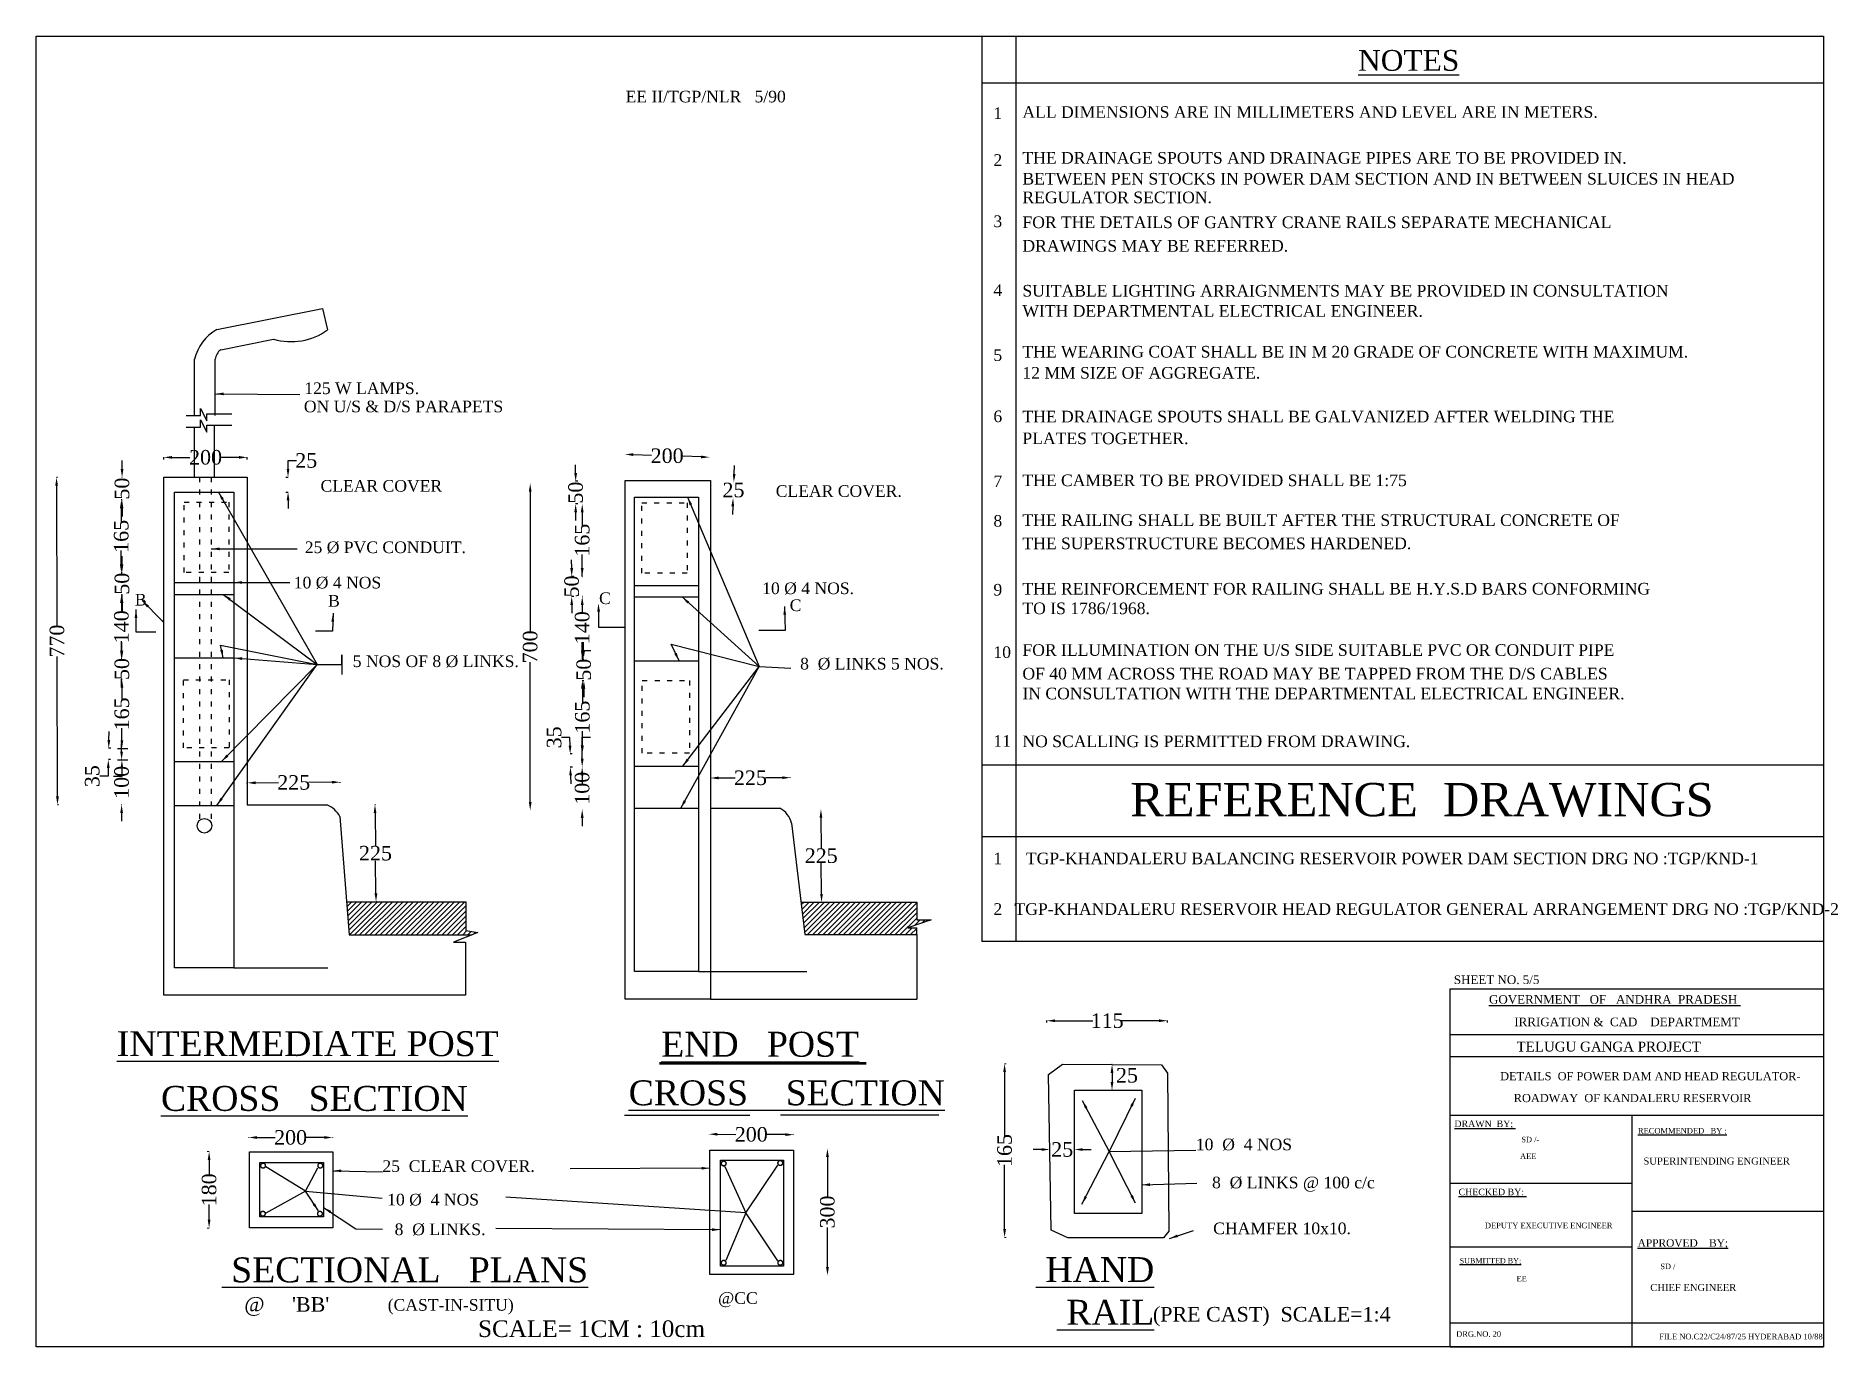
# Model space of a CAD drawing. Header units: millimetres. Extents: x 24 to 4358, y 71 to 3225.
import ezdxf

# ---------------------------------------------------------------- set-up
doc = ezdxf.new("R2010")
doc.units = ezdxf.units.MM
doc.header["$MEASUREMENT"] = 0
doc.linetypes.add('ACAD_ISO03W100', pattern=[30, 12, -18])
for name, color, linetype in [('DIM', 5, 'Continuous'), ('DWG.LINE', 10, 'Continuous'), ('HATCH', 2, 'Continuous'), ('TEXT', 7, 'Continuous')]:
    doc.layers.add(name, color=color, linetype=linetype)
doc.layers.add('DO LINE', color=3, linetype='Continuous', plot=False)
doc.layers.add('TITLE', color=7, linetype='Continuous', lineweight=30)
doc.styles.get("Standard").update_dxf_attribs({"font": 'times.ttf', "height": 35})
doc.dimstyles.get("Standard").update_dxf_attribs({"dimtxt": 222, "dimasz": 20, "dimexe": 0.18, "dimexo": 0.0625, "dimgap": 0.09, "dimtad": 0, "dimtih": 1, "dimtoh": 1, "dimdec": 0, "dimzin": 0, "dimdsep": 46, "dimtxsty": 'Standard', "dimcen": 300, "dimclre": 256, "dimclrt": 4, "dimadec": 0, "dimazin": 0, "dimtfac": 1, "dimtdec": 0, "dimtofl": 0, "dimtmove": 0, "dimatfit": 3, "dimfxl": 0, "dimtolj": 1, "dimtzin": 0, "dimarcsym": 0})

msp = doc.modelspace()

# ---------------------------------------------------------------- texts
at = {"layer": 'DIM', "color": 4, "ltscale": 0.2, "insert": (2648.1, 724.4), "char_height": 35, "attachment_point": 5}
msp.add_mtext('\\A1;25', dxfattribs=at)
at = {"layer": 'TEXT'}
for s, height, p in [('%%UNOTES', 50, (3204, 3141.6)), ('EE II/TGP/NLR   5/90', 28, (1442.1, 3065.6)), ('1', 28, (2326.8, 3025.6)), ('ALL DIMENSIONS ARE IN MILLIMETERS AND LEVEL ARE IN METERS.', 28, (2396.6, 3028.4)), ('2', 28, (2326.8, 2912.8)), ('THE DRAINAGE SPOUTS AND DRAINAGE PIPES ARE TO BE PROVIDED IN.', 28, (2396.6, 2918.1)), ('BETWEEN PEN STOCKS IN POWER DAM SECTION AND IN BETWEEN SLUICES IN HEAD', 28, (2396.6, 2867.9)), ('REGULATOR SECTION.', 28, (2396.6, 2823)), ('3', 28, (2326.8, 2765.5)), ('FOR THE DETAILS OF GANTRY CRANE RAILS SEPARATE MECHANICAL', 28, (2396.6, 2763.1)), ('DRAWINGS MAY BE REFERRED.', 28, (2396.6, 2706.4)), ('4', 28, (2326.8, 2599.9)), ('SUITABLE LIGHTING ARRAIGNMENTS MAY BE PROVIDED IN CONSULTATION', 28, (2396.6, 2598.4)), ('WITH DEPARTMENTAL ELECTRICAL ENGINEER.', 28, (2396.6, 2549.8)), ('5', 28, (2326.8, 2443.5)), ('THE WEARING COAT SHALL BE IN M 20 GRADE OF CONCRETE WITH MAXIMUM.', 28, (2396.6, 2451.7)), ('12 MM SIZE OF AGGREGATE.', 28, (2396.6, 2400.9)), ('125 W LAMPS.', 28, (669.3, 2363.7)), ('ON U/S & D/S PARAPETS', 28, (668.3, 2319.9)), ('6', 28, (2326.8, 2296.2)), ('THE DRAINAGE SPOUTS SHALL BE GALVANIZED AFTER WELDING THE', 28, (2396.6, 2295.6)), ('PLATES TOGETHER.', 28, (2396.6, 2243.2)), ('7', 28, (2326.8, 2139.8)), ('THE CAMBER TO BE PROVIDED SHALL BE 1:75', 28, (2396.6, 2142.2)), ('CLEAR COVER', 28, (708.4, 2128.8)), ('CLEAR COVER.', 28, (1803.3, 2116.4)), ('8', 28, (2326.8, 2044.7)), ('THE RAILING SHALL BE BUILT AFTER THE STRUCTURAL CONCRETE OF', 28, (2396.6, 2046.4)), (' 25 %%C PVC CONDUIT.', 28, (659.8, 1981.1)), ('THE SUPERSTRUCTURE BECOMES HARDENED.', 28, (2396.6, 1990.5)), ('10 %%C 4 NOS', 28, (644, 1896.1)), (' 10 %%C 4 NOS.', 28, (1760.1, 1882.4)), ('9', 28, (2326.8, 1879)), ('THE REINFORCEMENT FOR RAILING SHALL BE H.Y.S.D BARS CONFORMING', 28, (2396.6, 1881.4)), (' B', 28, (251.2, 1855)), ('B', 28, (726.6, 1852.3)), ('C', 28, (1378.3, 1858.5)), (' C', 28, (1826.3, 1841.6)), ('TO IS 1786/1968.', 28, (2396.6, 1834.2)), (' 5 NOS OF 8 %%C LINKS.', 28, (775.3, 1706.9)), ('10', 28, (2326.8, 1728.7)), ('FOR ILLUMINATION ON THE U/S SIDE SUITABLE PVC OR CONDUIT PIPE', 28, (2396.6, 1733.9)), ('8  %%C LINKS 5 NOS.', 28, (1861.9, 1701)), ('OF 40 MM ACROSS THE ROAD MAY BE TAPPED FROM THE D/S CABLES', 28, (2396.6, 1677.1)), ('IN CONSULTATION WITH THE DEPARTMENTAL ELECTRICAL ENGINEER.', 28, (2396.6, 1629.2)), ('11', 28, (2326.8, 1515.1)), ('NO SCALLING IS PERMITTED FROM DRAWING.', 28, (2396.6, 1514.2)), ('REFERENCE  DRAWINGS', 80, (2656.2, 1348)), ('1', 28, (2326.8, 1232.4)), ('TGP-KHANDALERU BALANCING RESERVOIR POWER DAM SECTION DRG NO :TGP/KND-1', 28, (2405, 1232.4)), ('2', 28, (2326.8, 1110.7)), ('TGP-KHANDALERU RESERVOIR HEAD REGULATOR GENERAL ARRANGEMENT DRG NO :TGP/KND-2', 28, (2377.5, 1110.7)), ('10  %%C  4 NOS', 28, (2813.7, 544.3)), ('25  CLEAR COVER.', 28, (857.1, 492.1)), ('8  %%C LINKS @ 100 c/c', 28, (2852.7, 452.6)), ('10 %%C  4 NOS ', 28, (868.7, 411.5)), ('8  %%C LINKS.', 28, (886.6, 340)), (' CHAMFER 10x10.', 28, (2844.8, 342.3)), ("@     'BB'", 35, (525, 155.8)), ('(CAST-IN-SITU)', 28, (870, 158.2)), ('@CC', 28, (1664.5, 174.7)), (' SCALE= 1CM : 10cm ', 40, (1072.2, 94.9)), (' (PRE CAST)  SCALE=1:4', 35, (2697.3, 132.2))]:
    msp.add_text(s, height=height, dxfattribs=at).set_placement(p)
at = {"layer": 'TITLE', "lineweight": 30}
for s, height, p in [('SHEET NO. 5/5', 20.68, (3434.3, 944.2)), ('%%UGOVERNMENT   OF   ANDHRA  PRADESH ', 20.68, (3518.8, 896.9)), ('IRRIGATION &  CAD    DEPARTMEMT ', 20.68, (3579.8, 842.7)), ('TELUGU GANGA PROJECT', 23.789, (3585.2, 781.8)), ('DETAILS  OF POWER DAM AND HEAD REGULATOR-', 19.634, (3545.6, 712.7)), ('ROADWAY  OF KANDALERU RESERVOIR', 19.634, (3578.4, 660.1)), ('%%UDRAWN  BY; ', 15.708, (3435.7, 600.1)), ('SD /- ', 13.16, (3596.7, 563.5)), ('%%URECOMMENDED   BY :', 13.48, (3877, 584.3)), ('AEE', 13.5, (3593.4, 523.3)), ('SUPERINTENDING ENGINEER', 16.829, (3890.3, 509.9)), ('%%UCHECKED BY: ', 15.708, (3445.6, 436)), ('DEPUTY EXECUTIVE ENGINEER', 13.499, (3508.9, 356.5)), ('%%UAPPROVED    BY;', 18.125, (3876.3, 312.1)), ('%%USUBMITTED BY;', 12.687, (3448.2, 272.1)), ('SD /', 13.16, (3930.9, 258.2)), ('EE', 13.5, (3585, 228.6)), ('CHIEF ENGINEER', 16.829, (3906.7, 205.6)), ('DRG.NO. 20', 13.5, (3439.7, 95.4)), ('FILE NO.C22/C24/87/25 HYDERABAD 10/88', 13.499, (3928.4, 89.3))]:
    msp.add_text(s, height=height, dxfattribs=at).set_placement(p)
at = {"layer": 'TITLE'}
for s, p in [('%%UINTERMEDIATE POST', (218.3, 770.8)), ('%%UEND   POST', (1527.8, 769.4)), ('%%UCROSS   SECTION', (324.6, 639)), ('%%UCROSS    SECTION', (1449.5, 652.5)), ('%%U SECTIONAL   PLANS', (470.9, 226.5)), ('%%U HAND', (2429.2, 227.1)), ('%%U RAIL', (2479.7, 124.4))]:
    msp.add_text(s, height=60, dxfattribs=at).set_placement(p)

# ---------------------------------------------------------------- blocks, each defined once
blk = doc.blocks.new('*D2')
at = {"layer": 'Defpoints', "color": 0, "ltscale": 0.2}
for p in [(532, 2211.4), (331.5, 2163.8), (532, 2163.8)]:
    blk.add_point(p, dxfattribs=at)
at = {"layer": 'DIM', "lineweight": -2, "ltscale": 0.2}
for p, q in [((331.5, 2206.4), (331.5, 2211.6)), ((532, 2206.4), (532, 2211.6))]:
    blk.add_line(p, q, dxfattribs=at)
at = {"layer": 'DIM', "color": 0, "lineweight": -2, "ltscale": 0.2}
for p, q in [((351.5, 2211.4), (394.4, 2211.4)), ((512, 2211.4), (469.1, 2211.4))]:
    blk.add_line(p, q, dxfattribs=at)
at = {"layer": 'DIM', "color": 0, "ltscale": 0.2}
for points in [[(351.5, 2214.8), (351.5, 2208.1), (331.5, 2211.4)], [(512, 2214.8), (512, 2208.1), (532, 2211.4)]]:
    blk.add_solid(points, dxfattribs=at)
at = {"layer": 'DIM', "color": 4, "ltscale": 0.2, "insert": (431.8, 2211.4), "char_height": 35, "attachment_point": 5}
blk.add_mtext('\\A1;200', dxfattribs=at)
blk = doc.blocks.new('*D3')
at = {"layer": 'Defpoints', "color": 0, "ltscale": 0.2}
for p in [(563.6, 2163.8), (563.6, 2128.1), (630.2, 2163.8)]:
    blk.add_point(p, dxfattribs=at)
at = {"layer": 'DIM', "color": 0, "lineweight": -2, "ltscale": 0.2}
for p, q in [((630.2, 2183.8), (630.2, 2203.8)), ((630.2, 2203.8), (650.2, 2203.8)), ((630.2, 2108.1), (630.2, 2088.1))]:
    blk.add_line(p, q, dxfattribs=at)
at = {"layer": 'DIM', "lineweight": -2, "ltscale": 0.2}
for p, q in [((625.2, 2163.8), (630.4, 2163.8)), ((625.2, 2128.1), (630.4, 2128.1))]:
    blk.add_line(p, q, dxfattribs=at)
at = {"layer": 'DIM', "color": 0, "ltscale": 0.2}
for points in [[(626.9, 2183.8), (633.6, 2183.8), (630.2, 2163.8)], [(626.9, 2108.1), (633.6, 2108.1), (630.2, 2128.1)]]:
    blk.add_solid(points, dxfattribs=at)
at = {"layer": 'DIM', "color": 4, "ltscale": 0.2, "insert": (673.9, 2203.8), "char_height": 35, "attachment_point": 5}
blk.add_mtext('\\A1;25', dxfattribs=at)
blk = doc.blocks.new('*D4')
at = {"layer": 'Defpoints', "color": 0, "ltscale": 0.2}
for p in [(230.8, 2108.9), (229.1, 1933.9), (230.8, 1933.9)]:
    blk.add_point(p, dxfattribs=at)
at = {"layer": 'DIM', "lineweight": -2, "ltscale": 0.2}
for p, q in [((230.7, 2108.9), (229, 2108.9)), ((230.7, 1933.9), (229, 1933.9))]:
    blk.add_line(p, q, dxfattribs=at)
at = {"layer": 'DIM', "color": 0, "lineweight": -2, "ltscale": 0.2}
for p, q in [((229.1, 2088.9), (229.1, 2055.6)), ((229.1, 1953.9), (229.1, 1987.3))]:
    blk.add_line(p, q, dxfattribs=at)
at = {"layer": 'DIM', "color": 0, "ltscale": 0.2}
for points in [[(225.8, 2088.9), (232.5, 2088.9), (229.1, 2108.9)], [(225.8, 1953.9), (232.5, 1953.9), (229.1, 1933.9)]]:
    blk.add_solid(points, dxfattribs=at)
at = {"layer": 'DIM', "color": 4, "ltscale": 0.2, "insert": (229.1, 2021.4), "char_height": 35, "attachment_point": 5, "rotation": 90}
blk.add_mtext('\\A1;165', dxfattribs=at)
blk = doc.blocks.new('*D5')
at = {"layer": 'Defpoints', "color": 0, "ltscale": 0.2}
for p in [(230.7, 1880.8), (229.5, 1726.7), (230.7, 1726.7)]:
    blk.add_point(p, dxfattribs=at)
at = {"layer": 'DIM', "lineweight": -2, "ltscale": 0.2}
for p, q in [((230.7, 1880.8), (229.4, 1880.8)), ((230.7, 1726.7), (229.4, 1726.7))]:
    blk.add_line(p, q, dxfattribs=at)
at = {"layer": 'DIM', "color": 0, "lineweight": -2, "ltscale": 0.2}
for p, q in [((229.5, 1860.8), (229.5, 1838.7)), ((229.5, 1746.7), (229.5, 1768.9))]:
    blk.add_line(p, q, dxfattribs=at)
at = {"layer": 'DIM', "color": 0, "ltscale": 0.2}
for points in [[(226.2, 1860.8), (232.9, 1860.8), (229.5, 1880.8)], [(226.2, 1746.7), (232.9, 1746.7), (229.5, 1726.7)]]:
    blk.add_solid(points, dxfattribs=at)
at = {"layer": 'DIM', "color": 4, "ltscale": 0.2, "insert": (229.5, 1803.8), "char_height": 35, "attachment_point": 5, "rotation": 90}
blk.add_mtext('\\A1;140', dxfattribs=at)
blk = doc.blocks.new('*D6')
at = {"layer": 'Defpoints', "color": 0, "ltscale": 0.2}
for p in [(228.7, 1677.4), (228.7, 1510.8), (230.5, 1510.8)]:
    blk.add_point(p, dxfattribs=at)
at = {"layer": 'DIM', "lineweight": -2, "ltscale": 0.2}
for p, q in [((228.8, 1677.4), (230.7, 1677.4)), ((228.8, 1510.8), (230.7, 1510.8))]:
    blk.add_line(p, q, dxfattribs=at)
at = {"layer": 'DIM', "color": 0, "lineweight": -2, "ltscale": 0.2}
for p, q in [((230.5, 1657.4), (230.5, 1628.2)), ((230.5, 1530.8), (230.5, 1560))]:
    blk.add_line(p, q, dxfattribs=at)
at = {"layer": 'DIM', "color": 0, "ltscale": 0.2}
for points in [[(227.2, 1657.4), (233.8, 1657.4), (230.5, 1677.4)], [(227.2, 1530.8), (233.8, 1530.8), (230.5, 1510.8)]]:
    blk.add_solid(points, dxfattribs=at)
at = {"layer": 'DIM', "color": 4, "ltscale": 0.2, "insert": (230.5, 1594.1), "char_height": 35, "attachment_point": 5, "rotation": 90}
blk.add_mtext('\\A1;165', dxfattribs=at)
blk = doc.blocks.new('*D7')
at = {"layer": 'Defpoints', "color": 0, "ltscale": 0.2}
for p in [(230.8, 1483.3), (229.9, 1375.7), (230.8, 1375.7)]:
    blk.add_point(p, dxfattribs=at)
at = {"layer": 'DIM', "color": 0, "lineweight": -2, "ltscale": 0.2}
for p, q in [((229.9, 1503.3), (229.9, 1523.3)), ((229.9, 1355.7), (229.9, 1335.7))]:
    blk.add_line(p, q, dxfattribs=at)
at = {"layer": 'DIM', "lineweight": -2, "ltscale": 0.2}
for p, q in [((230.7, 1483.3), (229.7, 1483.3)), ((230.7, 1375.7), (229.7, 1375.7))]:
    blk.add_line(p, q, dxfattribs=at)
at = {"layer": 'DIM', "color": 0, "ltscale": 0.2}
for points in [[(226.6, 1503.3), (233.3, 1503.3), (229.9, 1483.3)], [(226.6, 1355.7), (233.3, 1355.7), (229.9, 1375.7)]]:
    blk.add_solid(points, dxfattribs=at)
at = {"layer": 'DIM', "color": 4, "ltscale": 0.2, "insert": (229.9, 1429.5), "char_height": 35, "attachment_point": 5, "rotation": 90}
blk.add_mtext('\\A1;100', dxfattribs=at)
blk = doc.blocks.new('*D8')
at = {"layer": 'Defpoints', "color": 0, "ltscale": 0.2}
for p in [(73.5, 2163), (75.7, 2163), (77.9, 1375.6)]:
    blk.add_point(p, dxfattribs=at)
at = {"layer": 'DIM', "lineweight": -2, "ltscale": 0.2}
for p, q in [((75.6, 2163), (73.3, 2163)), ((77.8, 1375.6), (75.5, 1375.6))]:
    blk.add_line(p, q, dxfattribs=at)
at = {"layer": 'DIM', "color": 0, "lineweight": -2, "ltscale": 0.2}
for p, q in [((73.6, 2143), (74.5, 1806.3)), ((75.7, 1395.6), (74.7, 1732.4))]:
    blk.add_line(p, q, dxfattribs=at)
at = {"layer": 'DIM', "color": 0, "ltscale": 0.2}
for points in [[(76.9, 2143), (70.2, 2143), (73.5, 2163)], [(79, 1395.6), (72.3, 1395.6), (75.7, 1375.6)]]:
    blk.add_solid(points, dxfattribs=at)
at = {"layer": 'DIM', "color": 4, "ltscale": 0.2, "insert": (74.6, 1769.3), "char_height": 35, "attachment_point": 5, "rotation": 90}
blk.add_mtext('\\A1;770', dxfattribs=at)
blk = doc.blocks.new('*D9')
at = {"layer": 'Defpoints', "color": 0, "ltscale": 0.2}
for p in [(532, 1426.6), (755.7, 1429.9), (755.7, 1428.3)]:
    blk.add_point(p, dxfattribs=at)
at = {"layer": 'DIM', "lineweight": -2, "ltscale": 0.2}
for p, q in [((532, 1426.6), (532, 1428.4)), ((755.7, 1428.3), (755.7, 1430.1))]:
    blk.add_line(p, q, dxfattribs=at)
at = {"layer": 'DIM', "color": 0, "lineweight": -2, "ltscale": 0.2}
for p, q in [((552, 1428.4), (607.2, 1428.8)), ((735.7, 1429.8), (680.4, 1429.4))]:
    blk.add_line(p, q, dxfattribs=at)
at = {"layer": 'DIM', "color": 0, "ltscale": 0.2}
for points in [[(552, 1431.7), (552, 1425.1), (532, 1428.3)], [(735.6, 1433.1), (735.7, 1426.5), (755.7, 1429.9)]]:
    blk.add_solid(points, dxfattribs=at)
at = {"layer": 'DIM', "color": 4, "ltscale": 0.2, "insert": (643.8, 1429.1), "char_height": 35, "attachment_point": 5}
blk.add_mtext('\\A1;225', dxfattribs=at)
blk = doc.blocks.new('*D10')
at = {"layer": 'Defpoints', "color": 0, "ltscale": 0.2}
for p in [(839.3, 1375.6), (840.7, 1375.6), (843.4, 1142.2)]:
    blk.add_point(p, dxfattribs=at)
at = {"layer": 'DIM', "lineweight": -2, "ltscale": 0.2}
for p, q in [((840.6, 1375.6), (839.1, 1375.6)), ((843.3, 1142.2), (841.8, 1142.2))]:
    blk.add_line(p, q, dxfattribs=at)
at = {"layer": 'DIM', "color": 0, "lineweight": -2, "ltscale": 0.2}
for p, q in [((839.5, 1355.6), (840.4, 1276.8)), ((841.7, 1162.2), (840.8, 1241))]:
    blk.add_line(p, q, dxfattribs=at)
at = {"layer": 'DIM', "color": 0, "ltscale": 0.2}
for points in [[(842.8, 1355.6), (836.1, 1355.5), (839.3, 1375.6)], [(845, 1162.2), (838.4, 1162.1), (841.9, 1142.2)]]:
    blk.add_solid(points, dxfattribs=at)
at = {"layer": 'DIM', "color": 4, "ltscale": 0.2, "insert": (840.6, 1258.9), "char_height": 35, "attachment_point": 5}
blk.add_mtext('\\A1;225', dxfattribs=at)
blk = doc.blocks.new('*D11')
at = {"layer": 'Defpoints', "color": 0, "ltscale": 0.2}
for p in [(1212.7, 2148.7), (1212.7, 2148.7), (1212.7, 1362)]:
    blk.add_point(p, dxfattribs=at)
at = {"layer": 'DIM', "lineweight": -2, "ltscale": 0.2}
for p, q in [((1212.7, 2148.7), (1212.5, 2148.7)), ((1212.7, 1362), (1212.5, 1362))]:
    blk.add_line(p, q, dxfattribs=at)
at = {"layer": 'DIM', "color": 0, "lineweight": -2, "ltscale": 0.2}
for p, q in [((1212.7, 2128.7), (1212.7, 1792.3)), ((1212.7, 1382), (1212.7, 1718.4))]:
    blk.add_line(p, q, dxfattribs=at)
at = {"layer": 'DIM', "color": 0, "ltscale": 0.2}
for points in [[(1209.4, 2128.7), (1216, 2128.7), (1212.7, 2148.7)], [(1209.4, 1382), (1216, 1382), (1212.7, 1362)]]:
    blk.add_solid(points, dxfattribs=at)
at = {"layer": 'DIM', "color": 4, "ltscale": 0.2, "insert": (1212.7, 1755.4), "char_height": 35, "attachment_point": 5, "rotation": 90}
blk.add_mtext('\\A1;700', dxfattribs=at)
blk = doc.blocks.new('*D12')
at = {"layer": 'Defpoints', "color": 0, "ltscale": 0.2}
for p in [(1337.4, 1466.5), (1337.4, 1364.1), (1337.7, 1364.1)]:
    blk.add_point(p, dxfattribs=at)
at = {"layer": 'DIM', "color": 0, "lineweight": -2, "ltscale": 0.2}
for p, q in [((1337.7, 1486.5), (1337.7, 1506.5)), ((1337.7, 1344.1), (1337.7, 1324.1))]:
    blk.add_line(p, q, dxfattribs=at)
at = {"layer": 'DIM', "lineweight": -2, "ltscale": 0.2}
for p, q in [((1337.5, 1466.5), (1337.9, 1466.5)), ((1337.5, 1364.1), (1337.9, 1364.1))]:
    blk.add_line(p, q, dxfattribs=at)
at = {"layer": 'DIM', "color": 0, "ltscale": 0.2}
for points in [[(1334.4, 1486.5), (1341.1, 1486.5), (1337.7, 1466.5)], [(1334.4, 1344.1), (1341.1, 1344.1), (1337.7, 1364.1)]]:
    blk.add_solid(points, dxfattribs=at)
at = {"layer": 'DIM', "color": 4, "ltscale": 0.2, "insert": (1337.7, 1415.3), "char_height": 35, "attachment_point": 5, "rotation": 90}
blk.add_mtext('\\A1;100', dxfattribs=at)
blk = doc.blocks.new('*D13')
at = {"layer": 'Defpoints', "color": 0, "ltscale": 0.2}
for p in [(1338, 1674.8), (1338.2, 1674.8), (1338, 1498.3)]:
    blk.add_point(p, dxfattribs=at)
at = {"layer": 'DIM', "lineweight": -2, "ltscale": 0.2}
for p, q in [((1338, 1674.8), (1338.4, 1674.8)), ((1338, 1498.3), (1338.4, 1498.3))]:
    blk.add_line(p, q, dxfattribs=at)
at = {"layer": 'DIM', "color": 0, "lineweight": -2, "ltscale": 0.2}
for p, q in [((1338.2, 1654.8), (1338.2, 1620.6)), ((1338.2, 1518.3), (1338.2, 1552.4))]:
    blk.add_line(p, q, dxfattribs=at)
at = {"layer": 'DIM', "color": 0, "ltscale": 0.2}
for points in [[(1334.9, 1654.8), (1341.6, 1654.8), (1338.2, 1674.8)], [(1334.9, 1518.3), (1341.6, 1518.3), (1338.2, 1498.3)]]:
    blk.add_solid(points, dxfattribs=at)
at = {"layer": 'DIM', "color": 4, "ltscale": 0.2, "insert": (1338.2, 1586.5), "char_height": 35, "attachment_point": 5, "rotation": 90}
blk.add_mtext('\\A1;165', dxfattribs=at)
blk = doc.blocks.new('*D14')
at = {"layer": 'Defpoints', "color": 0, "ltscale": 0.2}
for p in [(1337.8, 1876.5), (1338.3, 1876.5), (1338.3, 1726.6)]:
    blk.add_point(p, dxfattribs=at)
at = {"layer": 'DIM', "lineweight": -2, "ltscale": 0.2}
for p, q in [((1338.2, 1876.5), (1337.6, 1876.5)), ((1338.2, 1726.6), (1337.6, 1726.6))]:
    blk.add_line(p, q, dxfattribs=at)
at = {"layer": 'DIM', "color": 0, "lineweight": -2, "ltscale": 0.2}
for p, q in [((1337.8, 1856.5), (1337.8, 1836.5)), ((1337.8, 1746.6), (1337.8, 1766.7))]:
    blk.add_line(p, q, dxfattribs=at)
at = {"layer": 'DIM', "color": 0, "ltscale": 0.2}
for points in [[(1334.5, 1856.5), (1341.1, 1856.5), (1337.8, 1876.5)], [(1334.5, 1746.6), (1341.1, 1746.6), (1337.8, 1726.6)]]:
    blk.add_solid(points, dxfattribs=at)
at = {"layer": 'DIM', "color": 4, "ltscale": 0.2, "insert": (1337.8, 1801.6), "char_height": 35, "attachment_point": 5, "rotation": 90}
blk.add_mtext('\\A1;140', dxfattribs=at)
blk = doc.blocks.new('*D15')
at = {"layer": 'Defpoints', "color": 0, "ltscale": 0.2}
for p in [(1337.8, 2099.4), (1337.9, 2099.4), (1337.9, 1924.9)]:
    blk.add_point(p, dxfattribs=at)
at = {"layer": 'DIM', "lineweight": -2, "ltscale": 0.2}
for p, q in [((1337.8, 2099.4), (1337.6, 2099.4)), ((1337.8, 1924.9), (1337.6, 1924.9))]:
    blk.add_line(p, q, dxfattribs=at)
at = {"layer": 'DIM', "color": 0, "lineweight": -2, "ltscale": 0.2}
for p, q in [((1337.8, 2079.4), (1337.8, 2046.3)), ((1337.8, 1944.9), (1337.8, 1978.1))]:
    blk.add_line(p, q, dxfattribs=at)
at = {"layer": 'DIM', "color": 0, "ltscale": 0.2}
for points in [[(1334.4, 2079.4), (1341.1, 2079.4), (1337.8, 2099.4)], [(1334.4, 1944.9), (1341.1, 1944.9), (1337.8, 1924.9)]]:
    blk.add_solid(points, dxfattribs=at)
at = {"layer": 'DIM', "color": 4, "ltscale": 0.2, "insert": (1337.8, 2012.2), "char_height": 35, "attachment_point": 5, "rotation": 90}
blk.add_mtext('\\A1;165', dxfattribs=at)
blk = doc.blocks.new('*D16')
at = {"layer": 'Defpoints', "color": 0, "ltscale": 0.2}
for p in [(1646, 1440), (1838.9, 1440.7), (1838.9, 1440.7)]:
    blk.add_point(p, dxfattribs=at)
at = {"layer": 'DIM', "lineweight": -2, "ltscale": 0.2}
for p, q in [((1646, 1440), (1646, 1440.1)), ((1838.9, 1440.7), (1838.9, 1440.9))]:
    blk.add_line(p, q, dxfattribs=at)
at = {"layer": 'DIM', "color": 0, "lineweight": -2, "ltscale": 0.2}
for p, q in [((1666, 1440), (1705.9, 1440.2)), ((1818.9, 1440.7), (1779, 1440.5))]:
    blk.add_line(p, q, dxfattribs=at)
at = {"layer": 'DIM', "color": 0, "ltscale": 0.2}
for points in [[(1666, 1443.4), (1666, 1436.7), (1646, 1440)], [(1818.9, 1444), (1818.9, 1437.3), (1838.9, 1440.7)]]:
    blk.add_solid(points, dxfattribs=at)
at = {"layer": 'DIM', "color": 4, "ltscale": 0.2, "insert": (1742.4, 1440.3), "char_height": 35, "attachment_point": 5}
blk.add_mtext('\\A1;225', dxfattribs=at)
blk = doc.blocks.new('*D17')
at = {"layer": 'Defpoints', "color": 0, "ltscale": 0.2}
for p in [(1911.9, 1364.5), (1911.9, 1364.5), (1913.5, 1141.2)]:
    blk.add_point(p, dxfattribs=at)
at = {"layer": 'DIM', "lineweight": -2, "ltscale": 0.2}
for p, q in [((1911.9, 1364.5), (1912.1, 1364.5)), ((1913.5, 1141.2), (1913.3, 1141.2))]:
    blk.add_line(p, q, dxfattribs=at)
at = {"layer": 'DIM', "color": 0, "lineweight": -2, "ltscale": 0.2}
for p, q in [((1912.1, 1344.5), (1912.6, 1270.7)), ((1913.3, 1161.2), (1912.8, 1234.9))]:
    blk.add_line(p, q, dxfattribs=at)
at = {"layer": 'DIM', "color": 0, "ltscale": 0.2}
for points in [[(1915.4, 1344.5), (1908.7, 1344.5), (1911.9, 1364.5)], [(1916.7, 1161.2), (1910, 1161.1), (1913.5, 1141.2)]]:
    blk.add_solid(points, dxfattribs=at)
at = {"layer": 'DIM', "color": 4, "ltscale": 0.2, "insert": (1912.7, 1252.8), "char_height": 35, "attachment_point": 5}
blk.add_mtext('\\A1;225', dxfattribs=at)
blk = doc.blocks.new('*D18')
at = {"layer": 'Defpoints', "color": 0, "ltscale": 0.2}
for p in [(535.4, 575.6), (737.3, 575.6), (737.3, 575)]:
    blk.add_point(p, dxfattribs=at)
at = {"layer": 'DIM', "lineweight": -2, "ltscale": 0.2}
for p, q in [((535.4, 575.6), (535.4, 574.8)), ((737.3, 575.6), (737.3, 574.8))]:
    blk.add_line(p, q, dxfattribs=at)
at = {"layer": 'DIM', "color": 0, "lineweight": -2, "ltscale": 0.2}
for p, q in [((555.4, 575), (599, 575)), ((717.3, 575), (673.7, 575))]:
    blk.add_line(p, q, dxfattribs=at)
at = {"layer": 'DIM', "color": 0, "ltscale": 0.2}
for points in [[(555.4, 578.3), (555.4, 571.6), (535.4, 575)], [(717.3, 578.3), (717.3, 571.6), (737.3, 575)]]:
    blk.add_solid(points, dxfattribs=at)
at = {"layer": 'DIM', "color": 4, "ltscale": 0.2, "insert": (636.3, 575), "char_height": 35, "attachment_point": 5}
blk.add_mtext('\\A1;200', dxfattribs=at)
blk = doc.blocks.new('*D19')
at = {"layer": 'Defpoints', "color": 0, "ltscale": 0.2}
for p in [(435, 540.9), (440.4, 540.9), (435, 357.1)]:
    blk.add_point(p, dxfattribs=at)
at = {"layer": 'DIM', "lineweight": 5, "ltscale": 0.2}
for p, q in [((435.4, 540.9), (440.6, 540.9)), ((435.4, 357.1), (440.6, 357.1))]:
    blk.add_line(p, q, dxfattribs=at)
at = {"layer": 'DIM', "color": 0, "lineweight": -2, "ltscale": 0.2}
for p, q in [((440.4, 520.9), (440.4, 483.9)), ((440.4, 377.1), (440.4, 414.1))]:
    blk.add_line(p, q, dxfattribs=at)
at = {"layer": 'DIM', "color": 0, "ltscale": 0.2}
for points in [[(437.1, 520.9), (443.7, 520.9), (440.4, 540.9)], [(437.1, 377.1), (443.7, 377.1), (440.4, 357.1)]]:
    blk.add_solid(points, dxfattribs=at)
at = {"layer": 'DIM', "color": 4, "ltscale": 0.2, "insert": (440.4, 449), "char_height": 35, "attachment_point": 5, "rotation": 90}
blk.add_mtext('\\A1;180', dxfattribs=at)
blk = doc.blocks.new('*D20')
at = {"layer": 'Defpoints', "color": 0, "ltscale": 0.2}
for p in [(1642.5, 582.9), (1846.2, 581.7), (1846.2, 581.7)]:
    blk.add_point(p, dxfattribs=at)
at = {"layer": 'DIM', "lineweight": -2, "ltscale": 0.2}
for p, q in [((1642.5, 582.9), (1642.5, 583.1)), ((1846.2, 581.7), (1846.2, 581.9))]:
    blk.add_line(p, q, dxfattribs=at)
at = {"layer": 'DIM', "color": 0, "lineweight": -2, "ltscale": 0.2}
for p, q in [((1662.5, 582.8), (1707, 582.5)), ((1826.2, 581.8), (1781.7, 582.1))]:
    blk.add_line(p, q, dxfattribs=at)
at = {"layer": 'DIM', "color": 0, "ltscale": 0.2}
for points in [[(1662.6, 586.1), (1662.5, 579.5), (1642.5, 582.9)], [(1826.2, 585.2), (1826.2, 578.5), (1846.2, 581.7)]]:
    blk.add_solid(points, dxfattribs=at)
at = {"layer": 'DIM', "color": 4, "ltscale": 0.2, "insert": (1744.4, 582.3), "char_height": 35, "attachment_point": 5}
blk.add_mtext('\\A1;200', dxfattribs=at)
blk = doc.blocks.new('*D21')
at = {"layer": 'Defpoints', "color": 0, "ltscale": 0.2}
for p in [(1927.6, 548.2), (1927.6, 243), (1927.6, 243)]:
    blk.add_point(p, dxfattribs=at)
at = {"layer": 'DIM', "lineweight": 5, "ltscale": 0.2}
for p, q in [((1927.6, 548.2), (1927.8, 548.2)), ((1927.6, 243), (1927.5, 243))]:
    blk.add_line(p, q, dxfattribs=at)
at = {"layer": 'DIM', "color": 0, "lineweight": -2, "ltscale": 0.2}
for p, q in [((1927.6, 528.2), (1927.6, 432.5)), ((1927.6, 263), (1927.6, 358.7))]:
    blk.add_line(p, q, dxfattribs=at)
at = {"layer": 'DIM', "color": 0, "ltscale": 0.2}
for points in [[(1924.3, 528.2), (1931, 528.2), (1927.6, 548.2)], [(1924.3, 263), (1931, 263), (1927.6, 243)]]:
    blk.add_solid(points, dxfattribs=at)
at = {"layer": 'DIM', "color": 4, "ltscale": 0.2, "insert": (1927.6, 395.6), "char_height": 35, "attachment_point": 5, "rotation": 90}
blk.add_mtext('\\A1;300', dxfattribs=at)
blk = doc.blocks.new('*D22')
at = {"layer": 'Defpoints', "color": 0, "ltscale": 0.2}
for p in [(2455.2, 851.9), (2745.4, 855.9), (2745.4, 851.9)]:
    blk.add_point(p, dxfattribs=at)
at = {"layer": 'DIM', "lineweight": -2, "ltscale": 0.2}
for p, q in [((2455.2, 851.9), (2455.2, 856.1)), ((2745.4, 851.9), (2745.4, 856.1))]:
    blk.add_line(p, q, dxfattribs=at)
at = {"layer": 'DIM', "color": 0, "lineweight": -2, "ltscale": 0.2}
for p, q in [((2475.2, 855.9), (2566.2, 855.9)), ((2725.4, 855.9), (2634.4, 855.9))]:
    blk.add_line(p, q, dxfattribs=at)
at = {"layer": 'DIM', "color": 0, "ltscale": 0.2}
for points in [[(2475.2, 859.2), (2475.2, 852.6), (2455.2, 855.9)], [(2725.4, 859.2), (2725.4, 852.6), (2745.4, 855.9)]]:
    blk.add_solid(points, dxfattribs=at)
at = {"layer": 'DIM', "color": 4, "ltscale": 0.2, "insert": (2600.3, 855.9), "char_height": 35, "attachment_point": 5}
blk.add_mtext('\\A1;115', dxfattribs=at)
blk = doc.blocks.new('*D23')
at = {"layer": 'Defpoints', "color": 0, "ltscale": 0.2}
for p in [(2357.8, 752.5), (2353.7, 334.7), (2357.8, 334.7)]:
    blk.add_point(p, dxfattribs=at)
at = {"layer": 'DIM', "lineweight": 5, "ltscale": 0.2}
for p, q in [((2357.7, 752.5), (2353.5, 752.5)), ((2357.7, 334.7), (2353.5, 334.7))]:
    blk.add_line(p, q, dxfattribs=at)
at = {"layer": 'DIM', "color": 0, "lineweight": -2, "ltscale": 0.2}
for p, q in [((2353.7, 732.5), (2353.7, 577.7)), ((2353.7, 354.7), (2353.7, 509.5))]:
    blk.add_line(p, q, dxfattribs=at)
at = {"layer": 'DIM', "color": 0, "ltscale": 0.2}
for points in [[(2350.4, 732.5), (2357, 732.5), (2353.7, 752.5)], [(2350.4, 354.7), (2357, 354.7), (2353.7, 334.7)]]:
    blk.add_solid(points, dxfattribs=at)
at = {"layer": 'DIM', "color": 4, "ltscale": 0.2, "insert": (2353.7, 543.6), "char_height": 35, "attachment_point": 5, "rotation": 90}
blk.add_mtext('\\A1;165', dxfattribs=at)
blk = doc.blocks.new('*D24')
at = {"layer": 'Defpoints', "color": 0, "ltscale": 0.2}
for p in [(2462.6, 546), (2521.8, 546), (2521.8, 546)]:
    blk.add_point(p, dxfattribs=at)
at = {"layer": 'DIM', "color": 0, "lineweight": -2, "ltscale": 0.2}
for p, q in [((2442.6, 546), (2422.6, 546)), ((2541.8, 546), (2561.8, 546))]:
    blk.add_line(p, q, dxfattribs=at)
at = {"layer": 'DIM', "lineweight": -2, "ltscale": 0.2}
for p, q in [((2462.6, 546), (2462.6, 546.2)), ((2521.8, 546), (2521.8, 546.2))]:
    blk.add_line(p, q, dxfattribs=at)
at = {"layer": 'DIM', "color": 0, "ltscale": 0.2}
for points in [[(2442.6, 549.3), (2442.6, 542.7), (2462.6, 546)], [(2541.8, 549.3), (2541.8, 542.7), (2521.8, 546)]]:
    blk.add_solid(points, dxfattribs=at)
at = {"layer": 'DIM', "color": 4, "ltscale": 0.2, "insert": (2492.2, 546), "char_height": 35, "attachment_point": 5}
blk.add_mtext('\\A1;25', dxfattribs=at)
blk = doc.blocks.new('*D25')
at = {"layer": 'Defpoints', "color": 0, "ltscale": 0.2}
for p in [(1702.4, 2151.6), (1702.5, 2151.6), (1700.8, 2113.7)]:
    blk.add_point(p, dxfattribs=at)
at = {"layer": 'DIM', "color": 0, "lineweight": -2, "ltscale": 0.2}
for p, q in [((1703.3, 2171.6), (1704.2, 2191.6)), ((1699.8, 2093.7), (1698.9, 2073.8))]:
    blk.add_line(p, q, dxfattribs=at)
at = {"layer": 'DIM', "lineweight": -2, "ltscale": 0.2}
for p, q in [((1702.4, 2151.6), (1702.3, 2151.6)), ((1700.7, 2113.7), (1700.5, 2113.7))]:
    blk.add_line(p, q, dxfattribs=at)
at = {"layer": 'DIM', "color": 0, "ltscale": 0.2}
for points in [[(1700, 2171.7), (1706.7, 2171.4), (1702.4, 2151.6)], [(1696.5, 2093.9), (1703.1, 2093.6), (1700.7, 2113.7)]]:
    blk.add_solid(points, dxfattribs=at)
at = {"layer": 'DIM', "color": 4, "ltscale": 0.2, "insert": (1701.6, 2132.7), "char_height": 35, "attachment_point": 5}
blk.add_mtext('\\A1;25', dxfattribs=at)
blk = doc.blocks.new('*D26')
at = {"layer": 'Defpoints', "color": 0, "ltscale": 0.2}
for p in [(1440.4, 2218.8), (1643.9, 2211.9), (1643.9, 2211.8)]:
    blk.add_point(p, dxfattribs=at)
at = {"layer": 'DIM', "lineweight": -2, "ltscale": 0.2}
for p, q in [((1440.4, 2218.7), (1440.4, 2218.5)), ((1643.9, 2211.9), (1643.9, 2211.6))]:
    blk.add_line(p, q, dxfattribs=at)
at = {"layer": 'DIM', "color": 0, "lineweight": -2, "ltscale": 0.2}
for p, q in [((1460.4, 2218), (1504.8, 2216.5)), ((1623.9, 2212.5), (1579.5, 2214))]:
    blk.add_line(p, q, dxfattribs=at)
at = {"layer": 'DIM', "color": 0, "ltscale": 0.2}
for points in [[(1460.5, 2221.3), (1460.3, 2214.7), (1440.4, 2218.7)], [(1624, 2215.8), (1623.8, 2209.1), (1643.9, 2211.8)]]:
    blk.add_solid(points, dxfattribs=at)
at = {"layer": 'DIM', "color": 4, "ltscale": 0.2, "insert": (1542.1, 2215.2), "char_height": 35, "attachment_point": 5}
blk.add_mtext('\\A1;200', dxfattribs=at)
blk = doc.blocks.new('*D27')
at = {"layer": 'Defpoints', "color": 0, "ltscale": 0.2}
for p in [(198.2, 1484.3), (229.9, 1483.5), (230.6, 1510.8)]:
    blk.add_point(p, dxfattribs=at)
at = {"layer": 'DIM', "color": 0, "lineweight": -2, "ltscale": 0.2}
for p, q in [((199.2, 1531.5), (199.7, 1551.5)), ((197.2, 1444.3), (177.2, 1444.3)), ((197.7, 1464.3), (197.2, 1444.3))]:
    blk.add_line(p, q, dxfattribs=at)
at = {"layer": 'DIM', "lineweight": -2, "ltscale": 0.2}
for p, q in [((203.2, 1484.1), (198, 1484.3)), ((203.8, 1511.4), (198.6, 1511.5))]:
    blk.add_line(p, q, dxfattribs=at)
at = {"layer": 'DIM', "color": 0, "ltscale": 0.2}
for points in [[(195.9, 1531.6), (202.6, 1531.4), (198.8, 1511.5)], [(194.4, 1464.3), (201, 1464.2), (198.2, 1484.3)]]:
    blk.add_solid(points, dxfattribs=at)
at = {"layer": 'DIM', "color": 4, "ltscale": 0.2, "insert": (159.3, 1444.3), "char_height": 35, "attachment_point": 5, "rotation": 90}
blk.add_mtext('\\A1;35', dxfattribs=at)
blk = doc.blocks.new('*D32')
at = {"layer": 'Defpoints', "color": 0, "ltscale": 0.2}
for p in [(1308.8, 1497.8), (1337.4, 1498.3), (1338, 1466.5)]:
    blk.add_point(p, dxfattribs=at)
at = {"layer": 'DIM', "color": 0, "lineweight": -2, "ltscale": 0.2}
for p, q in [((1308.1, 1537.8), (1288.1, 1537.8)), ((1308.5, 1517.8), (1308.1, 1537.8)), ((1309.7, 1446), (1310.1, 1426))]:
    blk.add_line(p, q, dxfattribs=at)
at = {"layer": 'DIM', "lineweight": -2, "ltscale": 0.2}
for p, q in [((1313.8, 1497.8), (1308.7, 1497.8)), ((1314.4, 1466.1), (1309.2, 1466))]:
    blk.add_line(p, q, dxfattribs=at)
at = {"layer": 'DIM', "color": 0, "ltscale": 0.2}
for points in [[(1311.8, 1517.8), (1305.2, 1517.7), (1308.8, 1497.8)], [(1313.1, 1446.1), (1306.4, 1446), (1309.4, 1466)]]:
    blk.add_solid(points, dxfattribs=at)
at = {"layer": 'DIM', "color": 4, "ltscale": 0.2, "insert": (1270.3, 1537.8), "char_height": 35, "attachment_point": 5, "rotation": 90}
blk.add_mtext('\\A1;35', dxfattribs=at)
blk = doc.blocks.new('*D33')
at = {"layer": 'Defpoints', "color": 0, "ltscale": 0.2}
for p in [(1337.6, 1726.6), (1341.3, 1726.6), (1338, 1674.8)]:
    blk.add_point(p, dxfattribs=at)
at = {"layer": 'DIM', "color": 0, "lineweight": -2, "ltscale": 0.2}
for p, q in [((1341.1, 1746.6), (1341, 1766.6)), ((1341.9, 1654.8), (1342, 1634.8))]:
    blk.add_line(p, q, dxfattribs=at)
at = {"layer": 'DIM', "lineweight": -2, "ltscale": 0.2}
for p, q in [((1337.7, 1726.6), (1341.5, 1726.6)), ((1338.1, 1674.8), (1341.9, 1674.8))]:
    blk.add_line(p, q, dxfattribs=at)
at = {"layer": 'DIM', "color": 0, "ltscale": 0.2}
for points in [[(1344.5, 1746.7), (1337.8, 1746.6), (1341.3, 1726.6)], [(1345.2, 1654.8), (1338.5, 1654.8), (1341.7, 1674.8)]]:
    blk.add_solid(points, dxfattribs=at)
at = {"layer": 'DIM', "color": 4, "ltscale": 0.2, "insert": (1341.5, 1700.6), "char_height": 35, "attachment_point": 5, "rotation": 90}
blk.add_mtext('\\A1;50', dxfattribs=at)
blk = doc.blocks.new('*D34')
at = {"layer": 'Defpoints', "color": 0, "ltscale": 0.2}
for p in [(1312.5, 1924.9), (1337.6, 1924.9), (1337.6, 1876.5)]:
    blk.add_point(p, dxfattribs=at)
at = {"layer": 'DIM', "color": 0, "lineweight": -2, "ltscale": 0.2}
for p, q in [((1312.5, 1944.9), (1312.4, 1964.9)), ((1312.6, 1856.5), (1312.6, 1836.5))]:
    blk.add_line(p, q, dxfattribs=at)
at = {"layer": 'DIM', "lineweight": -2, "ltscale": 0.2}
for p, q in [((1317.5, 1924.9), (1312.3, 1924.9)), ((1317.5, 1876.5), (1312.4, 1876.5))]:
    blk.add_line(p, q, dxfattribs=at)
at = {"layer": 'DIM', "color": 0, "ltscale": 0.2}
for points in [[(1315.8, 1944.9), (1309.1, 1944.9), (1312.5, 1924.9)], [(1315.9, 1856.5), (1309.2, 1856.5), (1312.5, 1876.5)]]:
    blk.add_solid(points, dxfattribs=at)
at = {"layer": 'DIM', "color": 4, "ltscale": 0.2, "insert": (1312.5, 1900.7), "char_height": 35, "attachment_point": 5, "rotation": 90}
blk.add_mtext('\\A1;50', dxfattribs=at)
blk = doc.blocks.new('*D35')
at = {"layer": 'Defpoints', "color": 0, "ltscale": 0.2}
for p in [(1322, 2153.8), (1337.8, 2153.8), (1337.8, 2099.4)]:
    blk.add_point(p, dxfattribs=at)
at = {"layer": 'DIM', "color": 0, "lineweight": -2, "ltscale": 0.2}
for p, q in [((1322, 2173.8), (1322, 2193.8)), ((1322, 2079.4), (1322, 2059.4))]:
    blk.add_line(p, q, dxfattribs=at)
at = {"layer": 'DIM', "lineweight": -2, "ltscale": 0.2}
for p, q in [((1327, 2153.8), (1321.8, 2153.8)), ((1327, 2099.4), (1321.8, 2099.4))]:
    blk.add_line(p, q, dxfattribs=at)
at = {"layer": 'DIM', "color": 0, "ltscale": 0.2}
for points in [[(1318.7, 2173.8), (1325.3, 2173.8), (1322, 2153.8)], [(1318.7, 2079.4), (1325.3, 2079.4), (1322, 2099.4)]]:
    blk.add_solid(points, dxfattribs=at)
at = {"layer": 'DIM', "color": 4, "ltscale": 0.2, "insert": (1322, 2126.6), "char_height": 35, "attachment_point": 5, "rotation": 90}
blk.add_mtext('\\A1;50', dxfattribs=at)
blk = doc.blocks.new('*D36')
at = {"layer": 'Defpoints', "color": 0, "ltscale": 0.2}
for p in [(230.8, 2163.5), (231, 2163.5), (230.8, 2108.9)]:
    blk.add_point(p, dxfattribs=at)
at = {"layer": 'DIM', "color": 0, "lineweight": -2, "ltscale": 0.2}
for p, q in [((231, 2183.5), (231, 2203.5)), ((231, 2088.9), (231, 2068.9))]:
    blk.add_line(p, q, dxfattribs=at)
at = {"layer": 'DIM', "lineweight": -2, "ltscale": 0.2}
for p, q in [((230.8, 2163.5), (231.2, 2163.5)), ((230.8, 2108.9), (231.2, 2108.9))]:
    blk.add_line(p, q, dxfattribs=at)
at = {"layer": 'DIM', "color": 0, "ltscale": 0.2}
for points in [[(227.7, 2183.5), (234.3, 2183.5), (231, 2163.5)], [(227.7, 2088.9), (234.3, 2088.9), (231, 2108.9)]]:
    blk.add_solid(points, dxfattribs=at)
at = {"layer": 'DIM', "color": 4, "ltscale": 0.2, "insert": (231, 2136.2), "char_height": 35, "attachment_point": 5, "rotation": 90}
blk.add_mtext('\\A1;50', dxfattribs=at)
blk = doc.blocks.new('*D37')
at = {"layer": 'Defpoints', "color": 0, "ltscale": 0.2}
for p in [(230.9, 1933.9), (230.9, 1933.9), (230.9, 1880.8)]:
    blk.add_point(p, dxfattribs=at)
at = {"layer": 'DIM', "color": 0, "lineweight": -2, "ltscale": 0.2}
for p, q in [((230.9, 1953.9), (230.9, 1973.9)), ((230.9, 1860.8), (230.9, 1840.8))]:
    blk.add_line(p, q, dxfattribs=at)
at = {"layer": 'DIM', "lineweight": -2, "ltscale": 0.2}
for p, q in [((230.9, 1933.9), (230.7, 1933.9)), ((230.9, 1880.8), (230.7, 1880.8))]:
    blk.add_line(p, q, dxfattribs=at)
at = {"layer": 'DIM', "color": 0, "ltscale": 0.2}
for points in [[(227.6, 1953.9), (234.2, 1953.9), (230.9, 1933.9)], [(227.6, 1860.8), (234.2, 1860.8), (230.9, 1880.8)]]:
    blk.add_solid(points, dxfattribs=at)
at = {"layer": 'DIM', "color": 4, "ltscale": 0.2, "insert": (230.9, 1907.4), "char_height": 35, "attachment_point": 5, "rotation": 90}
blk.add_mtext('\\A1;50', dxfattribs=at)
blk = doc.blocks.new('*D38')
at = {"layer": 'Defpoints', "color": 0, "ltscale": 0.2}
for p in [(230.7, 1726.7), (230.7, 1677.4), (230.7, 1677.4)]:
    blk.add_point(p, dxfattribs=at)
at = {"layer": 'DIM', "color": 0, "lineweight": -2, "ltscale": 0.2}
for p, q in [((230.6, 1746.7), (230.6, 1766.7)), ((230.7, 1657.4), (230.7, 1637.4))]:
    blk.add_line(p, q, dxfattribs=at)
at = {"layer": 'DIM', "lineweight": -2, "ltscale": 0.2}
for p, q in [((230.7, 1726.7), (230.8, 1726.7)), ((230.7, 1677.4), (230.9, 1677.4))]:
    blk.add_line(p, q, dxfattribs=at)
at = {"layer": 'DIM', "color": 0, "ltscale": 0.2}
for points in [[(234, 1746.7), (227.3, 1746.7), (230.7, 1726.7)], [(234, 1657.4), (227.4, 1657.4), (230.7, 1677.4)]]:
    blk.add_solid(points, dxfattribs=at)
at = {"layer": 'DIM', "color": 4, "ltscale": 0.2, "insert": (230.7, 1702.1), "char_height": 35, "attachment_point": 5, "rotation": 90}
blk.add_mtext('\\A1;50', dxfattribs=at)

# ---------------------------------------------------------------- dimensions: what is measured, and where the dimension line sits
at = {"layer": 'DIM', "ltscale": 0.2}
for p1, p2, distance, text, picture, middle in [((331.5, 2163.8), (532, 2163.8), 47.6, '200', '*D2', (431.8, 2211.4)), ((563.6, 2128.1), (563.6, 2163.8), -66.6, '25', '*D3', (673.9, 2203.8)), ((1440.4, 2218.8), (1643.9, 2211.9), -0.1, '200', '*D26', (1542.1, 2215.2)), ((1700.8, 2113.7), (1702.5, 2151.6), 0.1, '25', '*D25', (1701.6, 2132.7)), ((532, 1426.6), (755.7, 1428.3), 1.7, '225', '*D9', (643.8, 1429.1)), ((1646, 1440), (1838.9, 1440.7), 0, '225', '*D16', (1742.4, 1440.3)), ((843.4, 1142.2), (840.7, 1375.6), 1.4, '225', '*D10', (840.6, 1258.9)), ((1913.5, 1141.2), (1911.9, 1364.5), 0, '225', '*D17', (1912.7, 1252.8)), ((2455.2, 851.9), (2745.4, 851.9), 4.1, '115', '*D22', (2600.3, 855.9)), ((535.4, 575.6), (737.3, 575.6), -0.7, '200', '*D18', (636.3, 575)), ((1642.5, 582.9), (1846.2, 581.7), 0, '200', '*D20', (1744.4, 582.3)), ((2462.6, 546), (2521.8, 546), 0, '25', '*D24', (2492.2, 546))]:
    dim = msp.add_aligned_dim(p1=p1, p2=p2, distance=distance, text=text, dimstyle='Standard', dxfattribs=at)
    dim.commit()
    dim.dimension.update_dxf_attribs({"geometry": picture, "text_midpoint": middle})
for p1, p2, distance, text, picture, middle in [((230.8, 2108.9), (230.8, 2163.5), -0.2, '50', '*D36', (231, 2136.2)), ((1337.8, 2099.4), (1337.8, 2153.8), 15.8, '50', '*D35', (1322, 2126.6)), ((1212.7, 1362), (1212.7, 2148.7), 0, '700', '*D11', (1212.7, 1755.4)), ((230.8, 2108.9), (230.8, 1933.9), -1.6, '165', '*D4', (229.1, 2021.4)), ((1337.9, 1924.9), (1337.9, 2099.4), 0.1, '165', '*D15', (1337.8, 2012.2)), ((230.9, 1880.8), (230.9, 1933.9), 0, '50', '*D37', (230.9, 1907.4)), ((1337.6, 1876.5), (1337.6, 1924.9), 25.1, '50', '*D34', (1312.5, 1900.7)), ((230.7, 1880.8), (230.7, 1726.7), -1.2, '140', '*D5', (229.5, 1803.8)), ((1338.3, 1726.6), (1338.3, 1876.5), 0.5, '140', '*D14', (1337.8, 1801.6)), ((230.7, 1726.7), (230.7, 1677.4), 0, '50', '*D38', (230.7, 1702.1)), ((228.7, 1677.4), (228.7, 1510.8), 1.8, '165', '*D6', (230.5, 1594.1)), ((1338, 1498.3), (1338, 1674.8), -0.2, '165', '*D13', (1338.2, 1586.5)), ((230.6, 1510.8), (229.9, 1483.5), -31.8, '35', '*D27', (159.3, 1444.3)), ((230.8, 1483.3), (230.8, 1375.7), -0.8, '100', '*D7', (229.9, 1429.5)), ((1337.4, 1466.5), (1337.4, 1364.1), 0.3, '100', '*D12', (1337.7, 1415.3))]:
    dim = msp.add_aligned_dim(p1=p1, p2=p2, distance=distance, text=text, dimstyle='Standard', dxfattribs=at)
    dim.commit()
    dim.dimension.update_dxf_attribs({"geometry": picture, "text_midpoint": middle, "text_rotation": 90})
at = {"layer": 'DIM', "color": 5, "ltscale": 0.2}
dim = msp.add_aligned_dim(p1=(77.9, 1375.6), p2=(75.7, 2163), distance=2.2, text='770', dimstyle='Standard', dxfattribs=at)
dim.commit()
dim.dimension.update_dxf_attribs({"geometry": '*D8', "text_midpoint": (74.6, 1769.3), "text_rotation": 90})
at = {"layer": 'DIM', "ltscale": 0.2}
for base, p1, p2, angle, text, picture, middle in [((1341.3, 1726.6), (1338, 1674.8), (1337.6, 1726.6), 90.4656, '50', '*D33', (1341.5, 1700.6)), ((1308.8, 1497.8), (1338, 1466.5), (1337.4, 1498.3), 90.9853, '35', '*D32', (1270.3, 1537.8))]:
    dim = msp.add_linear_dim(base=base, p1=p1, p2=p2, angle=angle, text=text, dimstyle='Standard', dxfattribs=at)
    dim.commit()
    dim.dimension.update_dxf_attribs({"geometry": picture, "text_midpoint": middle, "dimtype": 161, "text_rotation": 90})
for p1, p2, distance, text, picture, middle in [((2357.8, 752.5), (2357.8, 334.7), -4.1, '165', '*D23', (2353.7, 543.6)), ((435, 357.1), (435, 540.9), -5.4, '180', '*D19', (440.4, 449)), ((1927.6, 548.2), (1927.6, 243), 0, '300', '*D21', (1927.6, 395.6))]:
    dim = msp.add_aligned_dim(p1=p1, p2=p2, distance=distance, text=text, dimstyle='Standard', override={"dimlwe": 5}, dxfattribs=at)
    dim.commit()
    dim.dimension.update_dxf_attribs({"geometry": picture, "text_midpoint": middle, "text_rotation": 90})

# ---------------------------------------------------------------- hatches: boundary and pattern name
at = {"layer": 'HATCH', "ltscale": 0.2}
h = msp.add_hatch(dxfattribs=at)
h.set_pattern_fill('ANSI31', color=256, scale=70, style=0)
h.paths.add_polyline_path([(1058, 1142.2), (771.2, 1142.2), (777.5, 1062.3), (1072.9, 1062.8), (1086.4, 1068.1), (1058, 1073.4)])
h = msp.add_hatch(dxfattribs=at)
h.set_pattern_fill('ANSI31', color=256, scale=70, style=0)
h.paths.add_polyline_path([(2177.2, 1098.7), (2142.3, 1098.7), (2142.3, 1141.2), (1864, 1141.2), (1873.4, 1063.2), (2142.4, 1063.2), (2142.4, 1079.4), (2120.9, 1079.4)])

# ---------------------------------------------------------------- linework, layer by layer
at = {"layer": 'DIM', "ltscale": 0.2}
for p, q in [((1337.7, 2153.8), (1337.5, 2153.8)), ((229.5, 2108.9), (230.8, 2108.9)), ((1337.7, 2099.4), (1337.5, 2099.4)), ((229.2, 1933.9), (230.9, 1933.9)), ((1337.9, 1924.9), (1338.2, 1924.9)), ((1338, 1924.9), (1338, 1944.9)), ((229.2, 1880.8), (230.9, 1880.8)), ((230.7, 1880.8), (230.7, 1860.8)), ((1337.9, 1876.5), (1338.2, 1876.5)), ((1377.2, 1839.9), (1377.2, 1802.9)), ((1377.2, 1802.9), (1441.3, 1802.9)), ((1338.5, 1726.6), (1338.5, 1746.6)), ((1338.5, 1746.6), (1358.5, 1746.6)), ((229.5, 1726.5), (228.6, 1726.5)), ((1338.3, 1726.6), (1338.7, 1726.6)), ((1763.1, 1708.1), (1839.8, 1703.9)), ((229.5, 1677.4), (228.6, 1677.4)), ((228.7, 1677.4), (228.7, 1657.4)), ((1338.3, 1674.8), (1338.7, 1674.8)), ((230.6, 1530.8), (230.6, 1550.8)), ((1337.6, 1518.3), (1337.6, 1538.3)), ((1337.6, 1538.3), (1357.6, 1538.3)), ((220.2, 1510.6), (244.6, 1510.6)), ((220.2, 1483.5), (244.6, 1483.5)), ((230.6, 1510.8), (230.8, 1510.8)), ((230.6, 1483.3), (230.8, 1483.3)), ((1338, 1498.3), (1337.4, 1498.3)), ((230.6, 1443.3), (210.6, 1443.3)), ((230.6, 1463.3), (230.6, 1443.3)), ((1338, 1466.5), (1337.4, 1466.5)), ((1337.6, 1446.5), (1337.6, 1426.5)), ((2612.1, 750.5), (2611.9, 750.5)), ((2612.1, 730.5), (2612.1, 708.8)), ((2612.1, 688.8), (2611.9, 688.8)), ((672, 445.7), (577.1, 504.5)), ((1680.9, 505.4), (1731.4, 394)), ((1731.4, 394), (1808.6, 508.5)), ((672, 445.7), (577.1, 393)), ((672, 445.7), (856.3, 429.3)), ((1731.3, 394), (1153.9, 431)), ((1731.4, 394), (1683.1, 278.8)), ((1808.5, 278.5), (1731.4, 394))]:
    msp.add_line(p, q, dxfattribs=at)
msp.add_lwpolyline([(700.3, 1713.4), (759.3, 1713.4), (759.3, 1736.6), (759.3, 1688.8)], dxfattribs=at)
for points in [[(1373.9, 1839.9), (1376.7, 1859.9), (1380.6, 1840)], [(227.2, 1530.8), (233.9, 1530.8), (230.6, 1510.8)], [(1334.3, 1518.3), (1341, 1518.3), (1337.6, 1498.3)], [(227.2, 1463.3), (233.9, 1463.3), (230.6, 1483.3)], [(1334.3, 1446.5), (1341, 1446.5), (1337.6, 1466.5)], [(2608.7, 730.5), (2615.4, 730.5), (2612.1, 750.5)], [(2608.7, 708.8), (2615.4, 708.8), (2612.1, 688.8)]]:
    msp.add_solid(points, dxfattribs=at)
at = {"layer": 'DO LINE', "linetype": 'ACAD_ISO03W100'}
for points in [[(417, 2163.8), (417, 1337.7)], [(445.4, 2163.8), (445.4, 1331.8)]]:
    msp.add_lwpolyline(points, dxfattribs=at)
for points in [[(380.3, 2103.9), (487.5, 2103.9), (487.5, 1934.4), (380.3, 1934.4)], [(1481, 2101.7), (1590.5, 2101.7), (1590.5, 1932.6), (1481, 1932.6)], [(378.5, 1676.4), (488.5, 1676.4), (488.5, 1512.3), (378.5, 1512.3)], [(1482.1, 1674.7), (1596, 1674.7), (1596, 1499.6), (1482.1, 1499.6)]]:
    msp.add_lwpolyline(points, close=True, dxfattribs=at)
at = {"layer": 'DWG.LINE', "ltscale": 0.2}
for p, q in [((331.5, 2163.8), (532, 2163.8)), ((331.5, 917.7), (331.5, 2163.8)), ((532, 2163.8), (532, 1375.5)), ((1441.3, 2155.9), (1646, 2155.9)), ((1441.3, 908), (1441.3, 2155.9)), ((1646, 2155.9), (1646, 908)), ((1086.4, 1068.1), (1027.8, 1045)), ((1027.8, 1045), (1056.9, 1045)), ((1056.9, 1045), (1056.9, 917.7)), ((1058, 1073.4), (1086.4, 1068.1)), ((532, 917.7), (331.5, 917.7)), ((1056.9, 917.7), (532, 917.7)), ((1646, 908), (1441.3, 908)), ((1523.6, 755.3), (2020.7, 755.3)), ((1523.6, 751.9), (2020.7, 751.9)), ((1439.6, 628.9), (1741.3, 628.9)), ((1814.4, 629.7), (2195.2, 629.7))]:
    msp.add_line(p, q, dxfattribs=at)
for points in [[(458.6, 2518.8), (713.2, 2569.7)], [(713.2, 2569.7), (725.5, 2518.1)], [(468.3, 2470.5), (595.6, 2495.9)], [(405.5, 2311.9), (405.5, 2447.5)], [(455.3, 2311.9), (455.3, 2447.5)], [(385.1, 2311.9), (405.5, 2311.9), (419.3, 2311.9), (419.3, 2329.3), (435.2, 2299.6), (435.2, 2316.2), (495, 2316.2)], [(385.1, 2284.4), (405.5, 2284.4), (419.3, 2284.4), (419.3, 2301.7), (435.2, 2272), (435.2, 2288.6), (495, 2288.6)], [(405.5, 2163.8), (405.5, 2284.4)], [(453.7, 2163.8), (453.7, 2288.6)], [(1441.3, 2155.9), (1641.3, 2155.9)], [(357.5, 1910.4), (499.8, 1910.4)], [(357.5, 1881.7), (499.8, 1881.7)], [(1463.5, 1902.8), (1617.4, 1902.8)], [(1463.5, 1875.5), (1617.4, 1875.5)], [(357.5, 1728.7), (499.8, 1728.7)], [(1463.5, 1721.6), (1617.4, 1721.6)], [(357.5, 1479.6), (499.8, 1479.6)], [(1463.5, 1468.4), (1617.4, 1468.4)], [(357.5, 1373.8), (499.8, 1373.8)], [(532, 1375.5), (723.6, 1375.5)], [(754.9, 1347.5), (777.5, 1062.3), (1072.9, 1062.8)], [(1463.5, 1367.3), (1617.4, 1367.3)], [(1646, 1367.3), (1812.8, 1367.3)], [(1841, 1331.1), (1873.4, 1063.2), (2142.4, 1063.2), (2142.4, 908)], [(771.2, 1142.2), (1058, 1142.2), (1058, 1073.4)], [(1864, 1141.2), (2142.3, 1141.2), (2142.3, 1098.7), (2177.2, 1098.7), (2120.9, 1079.4), (2142.4, 1079.4)], [(2142.4, 1063.2), (2142.4, 1079.4)], [(499.8, 983.3), (725.8, 983.3)], [(1617.4, 974.6), (1878.3, 974.6)], [(1646, 908), (2142.4, 908)], [(2466.1, 352.3), (2459.3, 726.8), (2493.3, 751.2), (2730.9, 749.9), (2745.8, 729.5), (2748.5, 349.6), (2736.3, 333.3), (2505.5, 333.3), (2466.1, 352.3)]]:
    msp.add_lwpolyline(points, dxfattribs=at)
for points in [[(357.5, 2128.1), (499.8, 2128.1), (499.8, 983.3), (357.5, 983.3)], [(352.8, 2115.8), (352.8, 2115.8), (352.8, 2115.8), (352.8, 2115.8)], [(1463.5, 2115.8), (1463.5, 2115.8), (1463.5, 2115.8), (1463.5, 2115.8)], [(1463.5, 2115.8), (1617.4, 2115.8), (1617.4, 974.6), (1463.5, 974.6)], [(2521.8, 688.8), (2683.4, 688.8), (2683.4, 391.7), (2521.8, 391.7)], [(537.4, 540.2), (738, 540.2), (738, 357.8), (537.4, 357.8)], [(1644.9, 544.4), (1846.2, 544.4), (1846.2, 245.2), (1644.9, 245.2)], [(1670.1, 520.5), (1822.2, 520.5), (1822.2, 265.5), (1670.1, 265.5)], [(562.1, 514.8), (715.3, 514.8), (715.3, 383.8), (562.1, 383.8)]]:
    msp.add_lwpolyline(points, close=True, dxfattribs=at)
msp.add_circle((429.2, 1325.1), 17.5, dxfattribs=at)
for centre, radius, start, end in [((515.5, 2421), 113.1, 120.2067, 166.4829), ((637.6, 2641.4), 151.4, 253.8746, 305.4816), ((488.6, 2443.8), 33.6, 127.3418, 173.6525), ((700.4, 1318), 62, 28.4236, 67.9851), ((1789.3, 1319.8), 53, 12.2916, 63.6996)]:
    msp.add_arc(centre, radius, start, end, dxfattribs=at)
at = {"layer": 'HATCH', "ltscale": 0.2, "const_width": 3.45}
for points in [[(1808.3, 513.6, 1), (1819.9, 513.6, 1)], [(564.3, 507.2, 1), (575.9, 507.2, 1)], [(702, 507.3, 1), (713.5, 507.3, 1)], [(1672.4, 512.4, 1), (1683.9, 512.4, 1)], [(564, 391.5, 1), (575.5, 391.5, 1)], [(701.2, 391.5, 1), (712.7, 391.5, 1)], [(1672.2, 273.5, 1), (1683.7, 273.5, 1)], [(1808.5, 273.5, 1), (1820.1, 273.5, 1)]]:
    msp.add_lwpolyline(points, format="xyb", close=True, dxfattribs=at)
at = {"layer": 'TITLE', "ltscale": 0.2}
for p, q in [((2299.2, 3225.2), (2299.2, 1046.5)), ((2381.2, 1046.5), (2381.2, 3225.2)), ((4323.3, 3111.7), (2299.2, 3111.7)), ((4323.3, 1471.2), (2299.2, 1471.2)), ((2299.2, 1299.3), (4323.3, 1299.3)), ((4323.3, 1046.5), (2299.2, 1046.5))]:
    msp.add_line(p, q, dxfattribs=at)
at = {"layer": 'TITLE', "lineweight": 30}
for p, q in [((3425.4, 933), (4323.3, 933)), ((4323.3, 933), (4323.3, 70.9)), ((3425.4, 822.5), (4323.3, 822.5)), ((3425.4, 769.8), (4323.3, 769.8)), ((3425.4, 628.4), (4323.3, 628.4)), ((3427.2, 464.9), (3864, 464.9)), ((3425.4, 312.2), (3862.1, 312.2)), ((4323.3, 128.3), (3425.4, 128.3)), ((3425.4, 70.9), (4323.3, 70.9))]:
    msp.add_line(p, q, dxfattribs=at)
at = {"layer": 'TITLE', "ltscale": 0.2}
msp.add_lwpolyline([(24.1, 3225.2), (4323.3, 3225.2), (4323.3, 70.9), (24.1, 70.9)], close=True, dxfattribs=at)
at = {"layer": 'TITLE'}
msp.add_lwpolyline([(3425.4, 70.9), (3425.4, 933)], dxfattribs=at)
at = {"layer": 'TITLE', "lineweight": 30}
for points in [[(3862.1, 628.4), (3862.1, 70.9)], [(3862.1, 397.4), (4323.3, 397.4)]]:
    msp.add_lwpolyline(points, dxfattribs=at)

msp.set_redraw_order([(e.dxf.handle, doc.entitydb.next_handle()) for e in msp.query("TEXT MTEXT ATTDEF DIMENSION ARC_DIMENSION")])  # texts and dimensions are drawn at this point

# ---------------------------------------------------------------- leaders
at = {"layer": 'DIM', "ltscale": 0.2}
for points in [[(455.3, 2364.3), (658.4, 2363.1)], [(462.8, 2128.1), (700.3, 1713.4)], [(1591.3, 2115.8), (1763.1, 1708.1)], [(445.4, 1991.2), (651.8, 1991.2)], [(499.8, 1910.4), (634.3, 1910.4)], [(279.2, 1866.8), (327.6, 1818), (329.4, 1816.1)], [(474.4, 1881.7), (700.3, 1713.4)], [(1578.1, 1875.5), (1763.1, 1708.1)], [(264.5, 1845), (264.5, 1792), (312.5, 1792)], [(738.5, 1836.3), (737.1, 1793.1), (695.9, 1793.1)], [(1824.3, 1852.8), (1825.8, 1795.2), (1762.4, 1795.2)], [(474.5, 1728.7), (467.5, 1759.5), (700.3, 1713.4)], [(1570.7, 1721.6), (1551.9, 1762.1), (1763.1, 1708.1)], [(458.7, 1373.8), (700.3, 1713.4)], [(470.3, 1479.6), (700.3, 1713.4)], [(499.8, 1728.7), (700.3, 1713.4)], [(1574.9, 1367.3), (1763.1, 1708.1)], [(1579.5, 1468.4), (1763.1, 1708.1)], [(2540.6, 663.8), (2605.5, 541.3)], [(2667.8, 668.5), (2605.5, 541.3)], [(2539.6, 414.6), (2605.5, 541.3)], [(2668.4, 417.1), (2605.5, 541.3), (2813.7, 544.3)], [(703.3, 398.3), (672, 445.7), (702.2, 501.9)], [(738, 495.1), (857.1, 492.1)], [(1644.9, 501), (1308.5, 499.7)], [(2683.4, 460.9), (2815.8, 465)], [(715.3, 406.8), (793.4, 355.1), (857.8, 354.4)], [(1670.1, 353.1), (1130.1, 355.8)], [(2750.6, 332.1), (2808.3, 351)]]:
    msp.add_leader(points, dimstyle='Standard', override={"dimgap": 0.09, "dimtad": 0}, dxfattribs=at)

doc.saveas('drawing.dxf')
